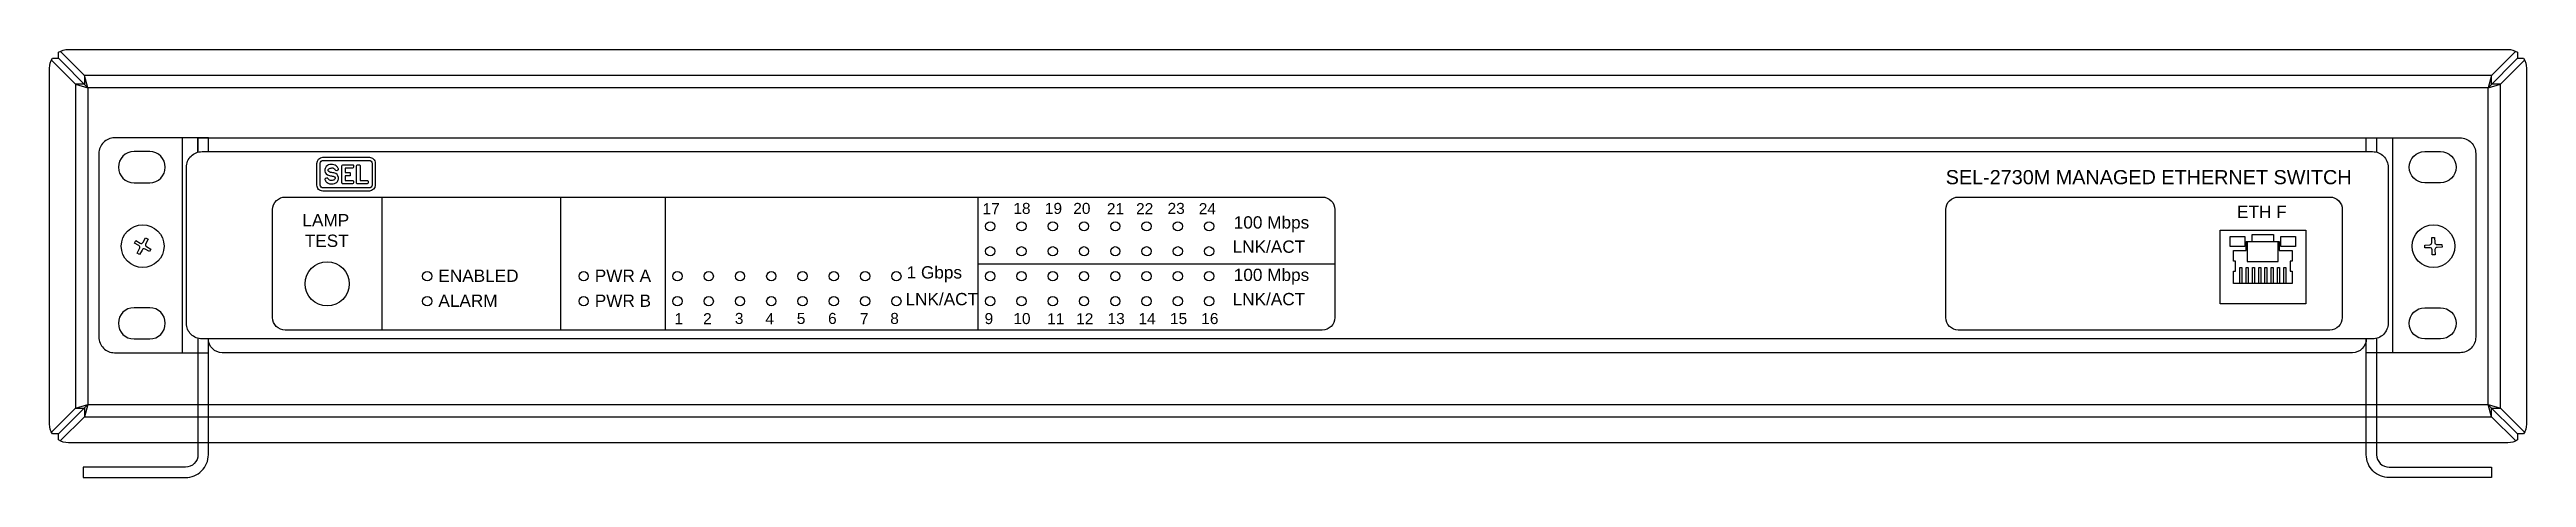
# Model space of a CAD drawing. Extents: x 1.6 to 47.5, y 0.5 to 34.6.
# Drawn here: x 1.61 to 21.41, y 9.65 to 13.08 of the extents above; entities that cross this region are included whole.
import ezdxf

# ---------------------------------------------------------------- set-up
doc = ezdxf.new("R2010")
doc.units = 0
doc.header["$MEASUREMENT"] = 0
for name, color, linetype in [('1_01__R__RACK_MOUNT', 7, 'CONTINUOUS'), ('1_02__W__WALL_SURFACE_MOUN', 7, 'CONTINUOUS'), ('1_03__P__PANEL_MOUNT', 7, 'CONTINUOUS'), ('6_00______DWG_', 7, 'CONTINUOUS')]:
    doc.layers.add(name, color=color, linetype=linetype)
doc.styles.add('ARIAL', font='arial.ttf')

msp = doc.modelspace()

# ---------------------------------------------------------------- texts
at = {"layer": '6_00______DWG_', "style": 'ARIAL'}
for s, height, p in [('SEL-2730M MANAGED ETHERNET SWITCH', 0.11331, (16.763, 11.998)), ('LAMP', 0.0983, (3.627, 11.661)), ('17', 0.0885, (9.064, 11.758)), ('18', 0.0885, (9.31, 11.76)), ('19', 0.0885, (9.562, 11.76)), ('20', 0.0885, (9.789, 11.76)), ('21', 0.0885, (10.058, 11.758)), ('22', 0.0885, (10.291, 11.758)), ('23', 0.0885, (10.543, 11.76)), ('24', 0.0885, (10.792, 11.758)), ('100 Mbps', 0.0983, (11.072, 11.643)), ('ETH F', 0.0983, (19.092, 11.728)), ('TEST', 0.0983, (3.646, 11.496)), ('LNK/ACT', 0.0983, (11.063, 11.449)), ('ENABLED', 0.0983, (4.714, 11.216)), ('PWR A', 0.0983, (5.964, 11.216)), ('1 Gbps', 0.0983, (8.457, 11.243)), ('100 Mbps', 0.0983, (11.072, 11.223)), ('ALARM', 0.0983, (4.714, 11.016)), ('PWR B', 0.0983, (5.964, 11.016)), ('LNK/ACT', 0.0983, (8.448, 11.029)), ('LNK/ACT', 0.0983, (11.063, 11.029)), ('1', 0.0885, (6.601, 10.877)), ('2', 0.0885, (6.83, 10.877)), ('3', 0.0885, (7.084, 10.879)), ('4', 0.0885, (7.328, 10.877)), ('5', 0.0885, (7.579, 10.879)), ('6', 0.0885, (7.829, 10.879)), ('7', 0.0885, (8.084, 10.877)), ('8', 0.0885, (8.326, 10.879)), ('9', 0.0885, (9.08, 10.878)), ('10', 0.0885, (9.31, 10.878)), ('11', 0.0885, (9.58, 10.876)), ('12', 0.0885, (9.812, 10.876)), ('13', 0.0885, (10.063, 10.878)), ('14', 0.0885, (10.31, 10.877)), ('15', 0.0885, (10.562, 10.878)), ('16', 0.0885, (10.812, 10.878))]:
    msp.add_text(s, height=height, dxfattribs=at).set_placement(p)

# ---------------------------------------------------------------- linework, layer by layer
at = {"layer": '1_01__R__RACK_MOUNT'}
for points in [[(2.792, 12.369), (2.125, 12.369, 0.414214), (2, 12.244), (2, 10.774, 0.414214), (2.125, 10.649), (2.875, 10.649), (2.875, 10.759)], [(20.208, 12.369), (20.875, 12.369, -0.414214), (21, 12.244), (21, 10.774, -0.414214), (20.875, 10.649), (20.125, 10.649), (20.125, 10.759)]]:
    msp.add_lwpolyline(points, format="xyb", dxfattribs=at)
for points in [[(2.666, 12.369), (2.666, 10.649)], [(20.334, 12.369), (20.334, 10.649)]]:
    msp.add_lwpolyline(points, dxfattribs=at)
for points in [[(2.406, 12.259), (2.281, 12.259, 1), (2.281, 12.009), (2.406, 12.009, 1)], [(20.593, 12.259), (20.718, 12.259, -1), (20.718, 12.009), (20.593, 12.009, -1)], [(2.406, 11.009), (2.281, 11.009, 1), (2.281, 10.759), (2.406, 10.759, 1)], [(20.593, 11.009), (20.718, 11.009, -1), (20.718, 10.759), (20.593, 10.759, -1)]]:
    msp.add_lwpolyline(points, format="xyb", close=True, dxfattribs=at)
at = {"layer": '1_02__W__WALL_SURFACE_MOUN'}
for points in [[(2.875, 12.259), (2.875, 12.369), (2.792, 12.369), (2.792, 12.255)], [(20.125, 12.259), (20.125, 12.369), (20.208, 12.369), (20.208, 12.255)]]:
    msp.add_lwpolyline(points, dxfattribs=at)
for points in [[(2.792, 10.764), (2.792, 9.832, -0.414214), (2.692, 9.732), (1.875, 9.732), (1.875, 9.649), (2.692, 9.649, 0.414214), (2.875, 9.832), (2.875, 10.759)], [(20.208, 10.764), (20.208, 9.832, 0.414214), (20.308, 9.732), (21.125, 9.732), (21.125, 9.649), (20.308, 9.649, -0.414214), (20.125, 9.832), (20.125, 10.759)]]:
    msp.add_lwpolyline(points, format="xyb", dxfattribs=at)
at = {"layer": '1_03__P__PANEL_MOUNT'}
for points in [[(1.677, 13.006), (1.677, 13.055, -0.139586), (1.756, 13.077), (21.256, 13.077, -0.139586), (21.335, 13.055), (21.335, 13.006), (21.383, 13.006, -0.13903), (21.406, 12.927)], [(21.406, 12.927), (21.406, 10.077, -0.139586), (21.383, 9.998), (21.335, 9.998), (21.335, 9.95, -0.139586), (21.256, 9.927), (1.756, 9.927, -0.139586), (1.677, 9.95), (1.676, 9.998), (1.628, 9.998, -0.139586), (1.606, 10.077), (1.606, 12.927, -0.139586), (1.628, 13.006), (1.677, 13.006)], [(2.295, 11.546), (2.33, 11.526, 0.414214), (2.354, 11.533), (2.373, 11.568), (2.394, 11.557), (2.374, 11.522, 0.414214), (2.38, 11.498), (2.416, 11.478), (2.404, 11.458), (2.369, 11.478, 0.414214), (2.345, 11.471), (2.326, 11.436), (2.305, 11.447), (2.325, 11.483, 0.414214), (2.319, 11.506), (2.284, 11.526), (2.295, 11.546)], [(20.671, 11.572), (20.672, 11.531, 0.414214), (20.69, 11.515), (20.73, 11.516), (20.731, 11.493), (20.691, 11.492, 0.414214), (20.674, 11.474), (20.676, 11.433), (20.652, 11.432), (20.651, 11.473, 0.414214), (20.633, 11.489), (20.593, 11.488), (20.592, 11.511), (20.632, 11.513, 0.414214), (20.649, 11.53), (20.648, 11.571), (20.671, 11.572)]]:
    msp.add_lwpolyline(points, format="xyb", dxfattribs=at)
for points in [[(1.62, 12.991), (1.814, 12.798), (1.913, 12.77), (1.885, 12.869), (1.691, 13.062)], [(1.677, 13.006), (1.913, 12.77)], [(21.32, 13.062), (21.127, 12.869), (21.099, 12.77), (21.198, 12.798), (21.391, 12.991)], [(21.335, 13.006), (21.099, 12.77)], [(1.814, 10.206), (1.884, 10.206), (1.885, 10.135), (21.127, 10.135), (21.127, 10.206), (21.198, 10.206), (21.198, 12.798), (21.127, 12.798), (21.127, 12.869), (1.885, 12.869), (1.885, 12.798), (1.814, 12.798), (1.814, 10.206)], [(1.913, 12.77), (1.913, 10.234), (21.099, 10.234), (21.099, 12.77), (1.913, 12.77)], [(1.62, 10.013), (1.814, 10.206), (1.913, 10.234), (1.885, 10.135), (1.691, 9.942)], [(1.676, 9.998), (1.913, 10.234)], [(21.335, 9.998), (21.098, 10.234)], [(21.32, 9.942), (21.127, 10.135), (21.099, 10.234), (21.198, 10.206), (21.391, 10.013)]]:
    msp.add_lwpolyline(points, dxfattribs=at)
for centre in [(2.35, 11.502), (20.662, 11.502)]:
    msp.add_circle(centre, 0.171, dxfattribs=at)
at = {"layer": '6_00______DWG_'}
for points in [[(2.792, 12.255), (2.792, 12.369), (20.208, 12.369), (20.208, 12.255)], [(4.263, 11.895), (4.263, 10.83)], [(5.69, 11.895), (5.69, 10.83)], [(6.526, 11.895), (6.526, 10.83)], [(9.026, 11.895), (9.026, 10.831)], [(19.174, 11.539), (19.174, 11.378), (19.422, 11.378), (19.422, 11.539)], [(19.213, 11.539), (19.213, 11.595), (19.383, 11.595), (19.383, 11.539)], [(9.026, 11.361), (11.88, 11.361)], [(19.115, 11.204), (19.115, 11.331), (19.131, 11.331), (19.131, 11.204)], [(19.165, 11.204), (19.165, 11.331), (19.181, 11.331), (19.181, 11.204)], [(19.215, 11.204), (19.215, 11.331), (19.231, 11.331), (19.231, 11.204)], [(19.265, 11.204), (19.265, 11.331), (19.281, 11.331), (19.281, 11.204)], [(19.315, 11.204), (19.315, 11.331), (19.331, 11.331), (19.331, 11.204)], [(19.365, 11.204), (19.365, 11.331), (19.381, 11.331), (19.381, 11.204)], [(19.415, 11.204), (19.415, 11.331), (19.431, 11.331), (19.431, 11.204)], [(19.465, 11.204), (19.465, 11.331), (19.481, 11.331), (19.481, 11.204)]]:
    msp.add_lwpolyline(points, dxfattribs=at)
for points in [[(2.825, 12.259), (20.175, 12.259, -0.414214), (20.3, 12.134), (20.3, 10.884, -0.414214), (20.175, 10.759), (2.825, 10.759, -0.414214), (2.7, 10.884), (2.7, 12.134, -0.414214)], [(3.79, 12.214), (4.162, 12.214, -0.41811), (4.209, 12.166), (4.209, 11.991, -0.404471), (4.162, 11.943), (3.79, 11.943, -0.41811), (3.743, 11.99), (3.743, 12.165, -0.404471)], [(3.794, 12.189), (4.16, 12.189, -0.378768), (4.185, 12.167), (4.185, 11.991, -0.441125), (4.16, 11.968), (3.794, 11.968, -0.378768), (3.769, 11.99), (3.769, 12.166, -0.441125)], [(3.858, 12.156, 0.192116), (3.818, 12.14, 0.12608), (3.806, 12.116, 0.336344), (3.828, 12.073, 0.087668), (3.86, 12.064, -0.022201), (3.87, 12.063, -0.039737), (3.877, 12.061, -0.23043), (3.888, 12.049, -0.182747), (3.887, 12.04, -0.221111), (3.866, 12.028, -0.058363), (3.852, 12.028, -0.13415), (3.838, 12.035, 0.006668), (3.831, 12.044, 0.085557), (3.829, 12.046, 0.231613), (3.81, 12.044, 0.170757), (3.807, 12.039, 0.118457), (3.808, 12.032, 0.153081), (3.824, 12.011, 0.186266), (3.863, 12, 0.192116), (3.903, 12.015, 0.12608), (3.915, 12.039, 0.336344), (3.893, 12.083, 0.087668), (3.861, 12.091, -0.022201), (3.852, 12.093, -0.039737), (3.845, 12.095, -0.23043), (3.833, 12.106, -0.182747), (3.834, 12.116, -0.221111), (3.856, 12.127, -0.058363), (3.869, 12.128, -0.13415), (3.883, 12.121, 0.006668), (3.891, 12.111, 0.085557), (3.892, 12.11, 0.231613), (3.911, 12.112, 0.170757), (3.915, 12.116, 0.118457), (3.914, 12.124, 0.153081), (3.898, 12.144, 0.186266)], [(3.951, 12.154), (4.028, 12.154, -0.424366), (4.035, 12.147), (4.035, 12.134, -0.404134), (4.028, 12.127), (3.97, 12.127), (3.97, 12.091), (4.004, 12.091, -0.477137), (4.009, 12.085), (4.009, 12.07, -0.353971), (4.004, 12.064), (3.97, 12.064), (3.97, 12.028), (4.028, 12.028, -0.424366), (4.035, 12.021), (4.035, 12.008, -0.404134), (4.028, 12.001), (3.951, 12.001, -0.432614), (3.943, 12.009), (3.943, 12.146, -0.396049)], [(4.067, 12.154), (4.08, 12.154, -0.432614), (4.088, 12.146), (4.088, 12.028), (4.145, 12.028, -0.424366), (4.152, 12.021), (4.152, 12.008, -0.404134), (4.145, 12.001), (4.067, 12.001, -0.432614), (4.06, 12.009), (4.06, 12.146, -0.396049)], [(3.491, 11.895), (11.78, 11.895, -0.414169), (11.88, 11.795), (11.88, 10.93, -0.41425), (11.78, 10.83), (3.489, 10.83, -0.414255), (3.389, 10.93), (3.389, 11.795, -0.420981)], [(16.864, 11.895), (19.836, 11.895, -0.421025), (19.933, 11.795), (19.933, 10.93, -0.41421), (19.833, 10.83), (16.864, 10.83, -0.414214), (16.764, 10.93), (16.764, 11.795, -0.414218)]]:
    msp.add_lwpolyline(points, format="xyb", close=True, dxfattribs=at)
for points in [[(18.956, 11.631), (19.641, 11.631), (19.641, 11.041), (18.956, 11.041)], [(19.038, 11.58), (19.155, 11.58), (19.155, 11.498), (19.038, 11.498)], [(19.166, 11.539), (19.43, 11.539), (19.43, 11.466), (19.533, 11.466), (19.533, 11.382), (19.517, 11.382), (19.517, 11.302), (19.533, 11.302), (19.533, 11.204), (19.064, 11.204), (19.064, 11.302), (19.079, 11.302), (19.079, 11.382), (19.064, 11.382), (19.064, 11.466), (19.166, 11.466)], [(19.442, 11.58), (19.559, 11.58), (19.559, 11.498), (19.442, 11.498)]]:
    msp.add_lwpolyline(points, close=True, dxfattribs=at)
msp.add_lwpolyline([(20.125, 10.759, -0.414214), (20.015, 10.649), (2.985, 10.649, -0.414214), (2.875, 10.759, -1)], format="xyb", dxfattribs=at)
for centre, radius in [((9.125, 11.661), 0.037), ((9.375, 11.661), 0.037), ((9.625, 11.661), 0.037), ((9.875, 11.661), 0.037), ((10.125, 11.661), 0.037), ((10.375, 11.661), 0.037), ((10.625, 11.661), 0.037), ((10.875, 11.661), 0.037), ((9.125, 11.461), 0.037), ((9.375, 11.461), 0.037), ((9.625, 11.461), 0.037), ((9.875, 11.461), 0.037), ((10.125, 11.461), 0.037), ((10.375, 11.461), 0.037), ((10.625, 11.461), 0.037), ((10.875, 11.461), 0.037), ((3.825, 11.2), 0.177), ((4.625, 11.261), 0.037), ((5.875, 11.261), 0.037), ((6.625, 11.261), 0.037), ((6.875, 11.261), 0.037), ((7.125, 11.261), 0.037), ((7.375, 11.261), 0.037), ((7.625, 11.261), 0.037), ((7.875, 11.261), 0.037), ((8.125, 11.261), 0.037), ((8.375, 11.261), 0.037), ((9.125, 11.261), 0.037), ((9.375, 11.261), 0.037), ((9.625, 11.261), 0.037), ((9.875, 11.261), 0.037), ((10.125, 11.261), 0.037), ((10.375, 11.261), 0.037), ((10.625, 11.261), 0.037), ((10.875, 11.261), 0.037), ((4.625, 11.061), 0.037), ((5.875, 11.061), 0.037), ((6.625, 11.061), 0.037), ((6.875, 11.061), 0.037), ((7.125, 11.061), 0.037), ((7.375, 11.061), 0.037), ((7.625, 11.061), 0.037), ((7.875, 11.061), 0.037), ((8.125, 11.061), 0.037), ((8.375, 11.061), 0.037), ((9.125, 11.061), 0.037), ((9.375, 11.061), 0.037), ((9.625, 11.061), 0.037), ((9.875, 11.061), 0.037), ((10.125, 11.061), 0.037), ((10.375, 11.061), 0.037), ((10.625, 11.061), 0.037), ((10.875, 11.061), 0.037)]:
    msp.add_circle(centre, radius, dxfattribs=at)

msp.set_redraw_order([(e.dxf.handle, doc.entitydb.next_handle()) for e in msp.query("TEXT MTEXT ATTDEF DIMENSION ARC_DIMENSION")])  # texts and dimensions are drawn at this point

doc.saveas('drawing.dxf')
